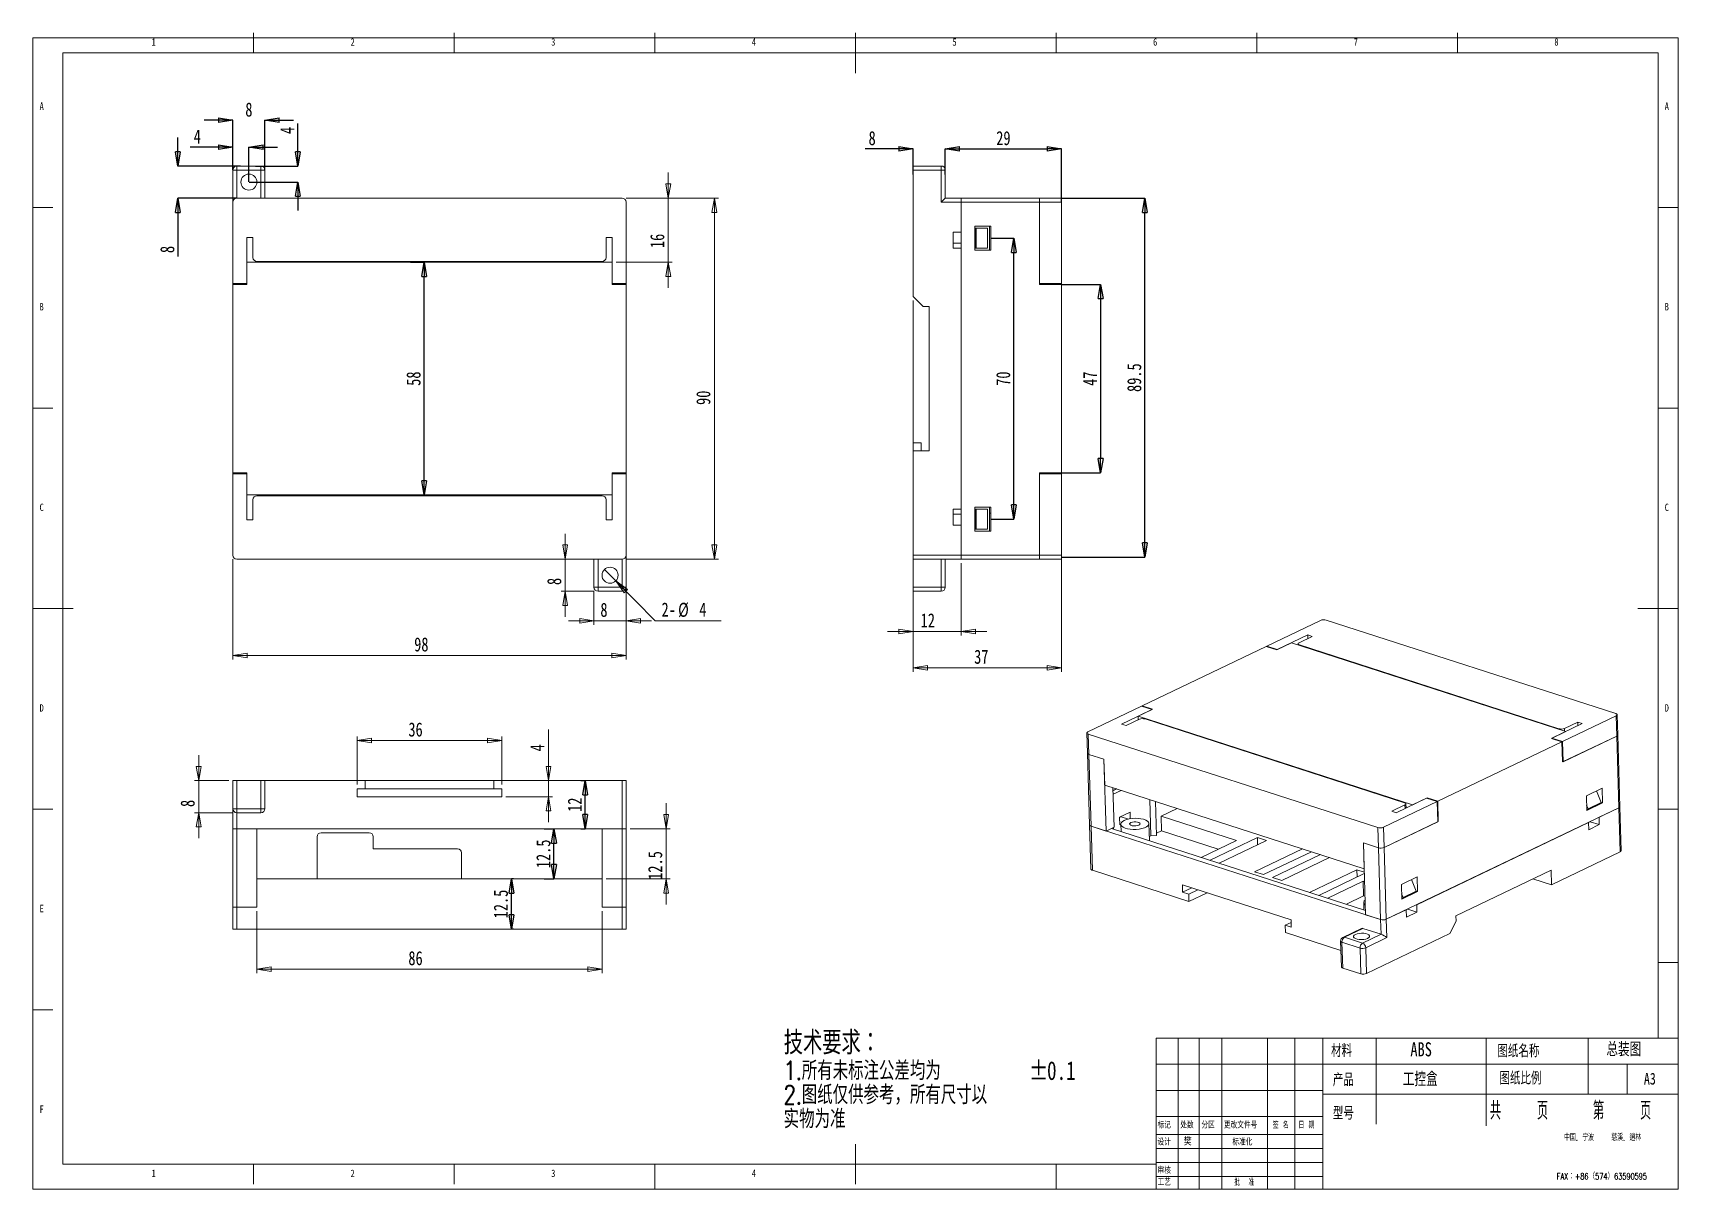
# Model space of a CAD drawing. Header units: millimetres. Extents: x 5 to 415, y 4 to 292.
import ezdxf

# ---------------------------------------------------------------- set-up
doc = ezdxf.new("R2010")
doc.units = ezdxf.units.MM
doc.header["$PDSIZE"] = -1
doc.styles.add('SLDTEXTSTYLE0', font='TXT', dxfattribs={"width": 0.75})
doc.styles.add('SLDTEXTSTYLE1', font='TXT', dxfattribs={"width": 0.75, "bigfont": 'bigfont'})
doc.styles.add('SLDTEXTSTYLE2', font='TXT', dxfattribs={"width": 0.666667, "bigfont": 'bigfont'})
doc.styles.add('SLDTEXTSTYLE3', font='TXT', dxfattribs={"width": 0.625, "bigfont": 'bigfont'})
doc.styles.add('SLDTEXTSTYLE5', font='TXT', dxfattribs={"width": 0.65625, "bigfont": 'bigfont'})
doc.styles.add('SLDTEXTSTYLE6', font='TXT', dxfattribs={"width": 0.558824, "bigfont": 'bigfont'})
doc.dimstyles.new('SLDDIMSTYLE0', dxfattribs={"dimtxt": 3.5, "dimasz": 3.556, "dimexe": 0, "dimexo": 0.0625, "dimgap": 0.875, "dimtad": 1, "dimrnd": 1e-09, "dimzin": 12, "dimdsep": 46, "dimtxsty": 'SLDTEXTSTYLE0', "dimblk1": 'CLOSED', "dimblk2": 'CLOSED', "dimsah": 1, "dimcen": 0.09, "dimadec": 0, "dimazin": 3, "dimtfac": 1, "dimtofl": 0, "dimtmove": 0, "dimatfit": 3, "dimldrblk": 'CLOSED', "dimfxl": 1, "dimfrac": 2, "dimtolj": 1, "dimtzin": 12, "dimarcsym": 0})
doc.dimstyles.new('SLDDIMSTYLE1', dxfattribs={"dimtxt": 3.5, "dimasz": 3.556, "dimexe": 0, "dimexo": 0.0625, "dimgap": 0.875, "dimtad": 0, "dimtih": 1, "dimtoh": 1, "dimrnd": 1e-09, "dimzin": 12, "dimdsep": 46, "dimtxsty": 'SLDTEXTSTYLE0', "dimblk1": 'NONE', "dimblk2": 'CLOSED', "dimsah": 1, "dimcen": 0, "dimadec": 0, "dimazin": 3, "dimtfac": 1, "dimtmove": 0, "dimatfit": 3, "dimldrblk": 'NONE', "dimfxl": 1, "dimfrac": 2, "dimtolj": 1, "dimtzin": 12, "dimarcsym": 0})
doc.dimstyles.new('SLDDIMSTYLE2', dxfattribs={"dimtxt": 3.5, "dimasz": 3.556, "dimexe": 0, "dimexo": 0.0625, "dimgap": 0.875, "dimtad": 1, "dimrnd": 1e-09, "dimzin": 12, "dimdsep": 46, "dimtxsty": 'SLDTEXTSTYLE0', "dimblk1": 'CLOSED', "dimblk2": 'CLOSED', "dimsah": 1, "dimcen": 0.09, "dimadec": 0, "dimazin": 3, "dimtfac": 1, "dimtmove": 0, "dimatfit": 0, "dimldrblk": 'CLOSED', "dimfxl": 1, "dimfrac": 2, "dimtolj": 1, "dimtzin": 12, "dimarcsym": 0})
doc.dimstyles.new('SLDDIMSTYLE3', dxfattribs={"dimtxt": 3.5, "dimasz": 3.556, "dimexe": 0, "dimexo": 0.0625, "dimgap": 0.875, "dimtad": 1, "dimdec": 1, "dimrnd": 1e-09, "dimzin": 12, "dimdsep": 46, "dimtxsty": 'SLDTEXTSTYLE0', "dimblk1": 'CLOSED', "dimblk2": 'CLOSED', "dimsah": 1, "dimcen": 0.09, "dimadec": 0, "dimazin": 3, "dimtfac": 1, "dimtmove": 0, "dimatfit": 0, "dimldrblk": 'CLOSED', "dimfxl": 1, "dimfrac": 2, "dimtolj": 1, "dimtzin": 12, "dimarcsym": 0})

msp = doc.modelspace()

# ---------------------------------------------------------------- texts
at = {"color": 7, "linetype": 'Continuous', "lineweight": 0, "attachment_point": 1}
for s, insert, char_height, style in [('1', (34.583, 290.668), 1.852, 'SLDTEXTSTYLE0'), ('2', (84.167, 290.668), 1.852, 'SLDTEXTSTYLE0'), ('3', (134.167, 290.668), 1.852, 'SLDTEXTSTYLE0'), ('4', (184.167, 290.668), 1.852, 'SLDTEXTSTYLE0'), ('5', (234.167, 290.668), 1.852, 'SLDTEXTSTYLE0'), ('6', (284.167, 290.668), 1.852, 'SLDTEXTSTYLE0'), ('7', (334.167, 290.668), 1.852, 'SLDTEXTSTYLE0'), ('8', (384.167, 290.668), 1.852, 'SLDTEXTSTYLE0'), ('A', (6.667, 274.668), 1.852, 'SLDTEXTSTYLE0'), ('A', (411.667, 274.668), 1.852, 'SLDTEXTSTYLE0'), ('B', (6.667, 224.668), 1.852, 'SLDTEXTSTYLE0'), ('B', (411.667, 224.668), 1.852, 'SLDTEXTSTYLE0'), ('C', (6.667, 174.668), 1.852, 'SLDTEXTSTYLE0'), ('C', (411.667, 174.668), 1.852, 'SLDTEXTSTYLE0'), ('D', (6.667, 124.668), 1.852, 'SLDTEXTSTYLE0'), ('D', (411.667, 124.668), 1.852, 'SLDTEXTSTYLE0'), ('E', (6.667, 74.668), 1.852, 'SLDTEXTSTYLE0'), ('材料', (328.531, 39.912), 3.175, 'SLDTEXTSTYLE1'), ('ABS', (348.283, 40.4), 3.5, 'SLDTEXTSTYLE0'), ('图纸名称', (369.967, 39.828), 3.175, 'SLDTEXTSTYLE1'), ('总装图', (397.133, 40.4), 3.5, 'SLDTEXTSTYLE1'), ('产品', (328.952, 32.663), 3.175, 'SLDTEXTSTYLE1'), ('工控盒', (346.412, 32.957), 3.5, 'SLDTEXTSTYLE1'), ('图纸比例', (370.482, 33.051), 3.175, 'SLDTEXTSTYLE1'), ('A3', (406.475, 32.787), 2.9104, 'SLDTEXTSTYLE0'), ('F', (6.667, 24.668), 1.852, 'SLDTEXTSTYLE0'), ('型号', (328.952, 24.312), 3.175, 'SLDTEXTSTYLE1'), ('共    页     第    页', (368.101, 25.628), 4.49792, 'SLDTEXTSTYLE6'), ('标记', (285.266, 20.543), 1.5875, 'SLDTEXTSTYLE1'), ('处数', (290.945, 20.543), 1.5875, 'SLDTEXTSTYLE1'), ('分区', (296.21, 20.543), 1.5875, 'SLDTEXTSTYLE1'), ('更改文件号', (301.807, 20.543), 1.5875, 'SLDTEXTSTYLE1'), ('签 名', (313.951, 20.543), 1.5875, 'SLDTEXTSTYLE2'), ('日 期', (320.384, 20.543), 1.5875, 'SLDTEXTSTYLE2'), ('设计', (285.266, 16.31), 1.5875, 'SLDTEXTSTYLE1'), ('樊', (291.827, 16.573), 1.852, 'SLDTEXTSTYLE1'), ('标准化', (303.923, 16.31), 1.5875, 'SLDTEXTSTYLE1'), ('中国. 宁波    慈溪. 逍林', (386.59, 17.469), 1.5875, 'SLDTEXTSTYLE5'), ('1', (34.583, 8.668), 1.852, 'SLDTEXTSTYLE0'), ('2', (84.167, 8.668), 1.852, 'SLDTEXTSTYLE0'), ('3', (134.167, 8.668), 1.852, 'SLDTEXTSTYLE0'), ('4', (184.167, 8.668), 1.852, 'SLDTEXTSTYLE0'), ('审核', (285.266, 9.231), 1.5875, 'SLDTEXTSTYLE1'), ('工艺', (285.266, 6.282), 1.5875, 'SLDTEXTSTYLE1'), ('批  准', (304.397, 6.282), 1.5875, 'SLDTEXTSTYLE3'), ('FAX：+86（574）63590595', (384.774, 7.769), 1.5875, 'SLDTEXTSTYLE1')]:
    msp.add_mtext(s, dxfattribs=dict(at, insert=insert, char_height=char_height, style=style))

# ---------------------------------------------------------------- blocks, each defined once
blk = doc.blocks.new('SW_NOTE_0')
at = {"color": 0, "linetype": 'Continuous', "lineweight": 0, "attachment_point": 1}
for s, insert, char_height, style in [('技术要求：', (0, 7.5), 5.821, 'SLDTEXTSTYLE1'), ('1.所有未标注公差均为', (0, -0.02), 4.6667, 'SLDTEXTSTYLE1'), ('%%p', (61.17, -0.02), 4.667, 'SLDTEXTSTYLE0'), ('0.1', (65.62, -0.02), 4.667, 'SLDTEXTSTYLE0'), ('2.图纸仅供参考，所有尺寸以', (0, -6.05), 4.6667, 'SLDTEXTSTYLE1'), ('实物为准', (0, -12.09), 4.667, 'SLDTEXTSTYLE1')]:
    blk.add_mtext(s, dxfattribs=dict(at, insert=insert, char_height=char_height, style=style))
blk = doc.blocks.new('_CLOSED')
at = {"color": 0, "linetype": 'ByBlock', "lineweight": -2}
for p, q in [((-1, 0.166667), (0, 0)), ((-1, 0.166667), (-1, -0.166667)), ((0, 0), (-1, -0.166667)), ((0, 0), (-1, 0))]:
    blk.add_line(p, q, dxfattribs=at)
blk = doc.blocks.new('_D')
at = {"color": 7, "linetype": 'Continuous', "lineweight": 0}
for p, q in [((152.83, 250.82), (175.83, 250.82)), ((174.83, 250.82), (174.83, 160.82)), ((152.83, 160.82), (175.83, 160.82))]:
    blk.add_line(p, q, dxfattribs=at)
at = {"color": 7, "linetype": 'Continuous', "lineweight": 0, "xscale": 3.556, "yscale": 3.556}
for p, rotation in [((174.83, 250.82, -8.9), 90.0000000000004), ((174.83, 160.82, -8.9), 270.0000000000004)]:
    blk.add_blockref('_CLOSED', p, dxfattribs=dict(at, rotation=rotation))
at = {"color": 7, "linetype": 'Continuous', "lineweight": 0, "insert": (170.32, 199.26, -8.9), "char_height": 3.5, "attachment_point": 1, "rotation": 90, "style": 'SLDTEXTSTYLE0'}
blk.add_mtext('90', dxfattribs=at)
blk = doc.blocks.new('_D_1')
at = {"color": 7, "linetype": 'Continuous', "lineweight": 0}
for p, q in [((54.83, 160.82), (54.83, 135.82)), ((152.83, 160.82), (152.83, 135.82)), ((54.83, 136.82), (152.83, 136.82))]:
    blk.add_line(p, q, dxfattribs=at)
at = {"color": 7, "linetype": 'Continuous', "lineweight": 0, "xscale": 3.556, "yscale": 3.556, "rotation": 180.0000000000004}
blk.add_blockref('_CLOSED', (54.83, 136.82, -8.9), dxfattribs=at)
at = {"color": 7, "linetype": 'Continuous', "lineweight": 0, "xscale": 3.556, "yscale": 3.556}
blk.add_blockref('_CLOSED', (152.83, 136.82, -8.9), dxfattribs=at)
at = {"color": 7, "linetype": 'Continuous', "lineweight": 0, "insert": (100.02, 141.33, -8.9), "char_height": 3.5, "attachment_point": 1, "style": 'SLDTEXTSTYLE0'}
blk.add_mtext('98', dxfattribs=at)
blk = doc.blocks.new('_D_2')
at = {"color": 7, "linetype": 'Continuous', "lineweight": 0}
for p, q in [((147.42, 158.24), (150.24, 155.4)), ((150.24, 155.4), (160.07, 145.45)), ((160.07, 145.45), (176.51, 145.45))]:
    blk.add_line(p, q, dxfattribs=at)
at = {"color": 7, "linetype": 'Continuous', "lineweight": 0, "xscale": 3.556, "yscale": 3.556, "rotation": 134.6736387728864}
blk.add_blockref('_CLOSED', (150.24, 155.4, -8.9), dxfattribs=at)
at = {"color": 7, "linetype": 'Continuous', "lineweight": 0, "char_height": 3.5, "attachment_point": 1, "style": 'SLDTEXTSTYLE0'}
for s, insert in [('2-', (161.66, 150.01, -8.9)), ('%%c', (165.8, 149.96, -8.9)), ('4', (171.08, 150.01, -8.9))]:
    blk.add_mtext(s, dxfattribs=dict(at, insert=insert))
blk = doc.blocks.new('_NONE')
blk = doc.blocks.new('_D_3')
at = {"color": 7, "linetype": 'Continuous', "lineweight": 0}
for p, q in [((137.67, 160.82), (137.67, 167.17)), ((137.67, 152.82), (137.67, 160.82)), ((144.83, 152.82), (136.67, 152.82)), ((137.67, 152.82), (137.67, 146.47))]:
    blk.add_line(p, q, dxfattribs=at)
at = {"color": 7, "linetype": 'Continuous', "lineweight": 0, "xscale": 3.556, "yscale": 3.556}
for p, rotation in [((137.67, 160.82, -8.9), 270.0000000000004), ((137.67, 152.82, -8.9), 90.0000000000004)]:
    blk.add_blockref('_CLOSED', p, dxfattribs=dict(at, rotation=rotation))
at = {"color": 7, "linetype": 'Continuous', "lineweight": 0, "insert": (133.16, 154.38, -8.9), "char_height": 3.5, "attachment_point": 1, "rotation": 90, "style": 'SLDTEXTSTYLE0'}
blk.add_mtext('8', dxfattribs=at)
blk = doc.blocks.new('_D_4')
at = {"color": 7, "linetype": 'Continuous', "lineweight": 0}
for p, q in [((144.83, 152.82), (144.83, 144.45)), ((152.83, 152.82), (152.83, 144.45)), ((144.83, 145.45), (138.48, 145.45)), ((152.83, 145.45), (144.83, 145.45)), ((152.83, 145.45), (159.18, 145.45))]:
    blk.add_line(p, q, dxfattribs=at)
at = {"color": 7, "linetype": 'Continuous', "lineweight": 0, "xscale": 3.556, "yscale": 3.556}
blk.add_blockref('_CLOSED', (144.83, 145.45, -8.9), dxfattribs=at)
at = {"color": 7, "linetype": 'Continuous', "lineweight": 0, "xscale": 3.556, "yscale": 3.556, "rotation": 180.0000000000004}
blk.add_blockref('_CLOSED', (152.83, 145.45, -8.9), dxfattribs=at)
at = {"color": 7, "linetype": 'Continuous', "lineweight": 0, "insert": (146.42, 149.96, -8.9), "char_height": 3.5, "attachment_point": 1, "style": 'SLDTEXTSTYLE0'}
blk.add_mtext('8', dxfattribs=at)
blk = doc.blocks.new('_D_5')
at = {"color": 7, "linetype": 'Continuous', "lineweight": 0}
for p, q in [((163.35, 250.82), (163.35, 257.17)), ((152.83, 250.82), (164.35, 250.82)), ((163.35, 234.82), (163.35, 250.82)), ((150.33, 234.82), (164.35, 234.82)), ((163.35, 234.82), (163.35, 228.47))]:
    blk.add_line(p, q, dxfattribs=at)
at = {"color": 7, "linetype": 'Continuous', "lineweight": 0, "xscale": 3.556, "yscale": 3.556}
for p, rotation in [((163.35, 250.82, -8.9), 270.0000000000004), ((163.35, 234.82, -8.9), 90.0000000000004)]:
    blk.add_blockref('_CLOSED', p, dxfattribs=dict(at, rotation=rotation))
at = {"color": 7, "linetype": 'Continuous', "lineweight": 0, "insert": (158.84, 238.36, -8.9), "char_height": 3.5, "attachment_point": 1, "rotation": 90, "style": 'SLDTEXTSTYLE0'}
blk.add_mtext('16', dxfattribs=at)
blk = doc.blocks.new('_D_6')
at = {"color": 7, "linetype": 'Continuous', "lineweight": 0}
for p, q in [((162.83, 93.62), (162.83, 99.97)), ((153.83, 93.62), (163.83, 93.62)), ((162.83, 81.12), (162.83, 93.62)), ((147.83, 81.12), (163.83, 81.12)), ((162.83, 81.12), (162.83, 74.77))]:
    blk.add_line(p, q, dxfattribs=at)
at = {"color": 7, "linetype": 'Continuous', "lineweight": 0, "xscale": 3.556, "yscale": 3.556}
for p, rotation in [((162.83, 93.62, 0.32), 270.0000000000004), ((162.83, 81.12, 0.32), 90.0000000000004)]:
    blk.add_blockref('_CLOSED', p, dxfattribs=dict(at, rotation=rotation))
at = {"color": 7, "linetype": 'Continuous', "lineweight": 0, "insert": (158.32, 80.9, 0.32), "char_height": 3.5, "attachment_point": 1, "rotation": 90, "style": 'SLDTEXTSTYLE0'}
blk.add_mtext('12.5', dxfattribs=at)
blk = doc.blocks.new('_D_7')
at = {"color": 7, "linetype": 'Continuous', "lineweight": 0}
for p, q in [((60.83, 73.12), (60.83, 57.62)), ((146.83, 73.12), (146.83, 57.62)), ((146.83, 58.62), (60.83, 58.62))]:
    blk.add_line(p, q, dxfattribs=at)
at = {"color": 7, "linetype": 'Continuous', "lineweight": 0, "xscale": 3.556, "yscale": 3.556, "rotation": 180.0000000000004}
blk.add_blockref('_CLOSED', (60.83, 58.62, 0.32), dxfattribs=at)
at = {"color": 7, "linetype": 'Continuous', "lineweight": 0, "xscale": 3.556, "yscale": 3.556}
blk.add_blockref('_CLOSED', (146.83, 58.62, 0.32), dxfattribs=at)
at = {"color": 7, "linetype": 'Continuous', "lineweight": 0, "insert": (98.57, 63.13, 0.32), "char_height": 3.5, "attachment_point": 1, "style": 'SLDTEXTSTYLE0'}
blk.add_mtext('86', dxfattribs=at)
blk = doc.blocks.new('_D_8')
at = {"color": 7, "linetype": 'Continuous', "lineweight": 0}
for p, q in [((85.83, 104.62), (85.83, 116.62)), ((85.83, 115.62), (121.83, 115.62)), ((121.83, 104.62), (121.83, 116.62))]:
    blk.add_line(p, q, dxfattribs=at)
at = {"color": 7, "linetype": 'Continuous', "lineweight": 0, "xscale": 3.556, "yscale": 3.556, "rotation": 180.0000000000004}
blk.add_blockref('_CLOSED', (85.83, 115.62, 0.32), dxfattribs=at)
at = {"color": 7, "linetype": 'Continuous', "lineweight": 0, "xscale": 3.556, "yscale": 3.556}
blk.add_blockref('_CLOSED', (121.83, 115.62, 0.32), dxfattribs=at)
at = {"color": 7, "linetype": 'Continuous', "lineweight": 0, "insert": (98.57, 120.13, 0.32), "char_height": 3.5, "attachment_point": 1, "style": 'SLDTEXTSTYLE0'}
blk.add_mtext('36', dxfattribs=at)
blk = doc.blocks.new('_D_9')
at = {"color": 7, "linetype": 'Continuous', "lineweight": 0}
for p, q in [((133.49, 105.62), (133.49, 118.33)), ((133.49, 105.62), (133.49, 101.62)), ((122.83, 101.62), (134.49, 101.62)), ((133.49, 101.62), (133.49, 95.27))]:
    blk.add_line(p, q, dxfattribs=at)
at = {"color": 7, "linetype": 'Continuous', "lineweight": 0, "xscale": 3.556, "yscale": 3.556}
for p, rotation in [((133.49, 105.62, 0.32), 270.0000000000004), ((133.49, 101.62, 0.32), 90.00000000000041)]:
    blk.add_blockref('_CLOSED', p, dxfattribs=dict(at, rotation=rotation))
at = {"color": 7, "linetype": 'Continuous', "lineweight": 0, "insert": (128.98, 112.9, 0.32), "char_height": 3.5, "attachment_point": 1, "rotation": 90, "style": 'SLDTEXTSTYLE0'}
blk.add_mtext('4', dxfattribs=at)
blk = doc.blocks.new('_D_10')
at = {"color": 7, "linetype": 'Continuous', "lineweight": 0}
for p, q in [((46.31, 105.62), (46.31, 111.97)), ((53.83, 105.62), (45.31, 105.62)), ((46.31, 97.62), (46.31, 105.62)), ((54.83, 97.62), (45.31, 97.62)), ((46.31, 97.62), (46.31, 91.27))]:
    blk.add_line(p, q, dxfattribs=at)
at = {"color": 7, "linetype": 'Continuous', "lineweight": 0, "xscale": 3.556, "yscale": 3.556}
for p, rotation in [((46.31, 105.62, 0.32), 270.0000000000004), ((46.31, 97.62, 0.32), 90.00000000000041)]:
    blk.add_blockref('_CLOSED', p, dxfattribs=dict(at, rotation=rotation))
at = {"color": 7, "linetype": 'Continuous', "lineweight": 0, "insert": (41.8, 99.05, 0.32), "char_height": 3.5, "attachment_point": 1, "rotation": 90, "style": 'SLDTEXTSTYLE0'}
blk.add_mtext('8', dxfattribs=at)
blk = doc.blocks.new('_D_11')
at = {"color": 7, "linetype": 'Continuous', "lineweight": 0}
for p, q in [((224.36, 225.32), (224.36, 132.73)), ((261.36, 175.82), (261.36, 132.73)), ((224.36, 133.73), (261.36, 133.73))]:
    blk.add_line(p, q, dxfattribs=at)
at = {"color": 7, "linetype": 'Continuous', "lineweight": 0, "xscale": 3.556, "yscale": 3.556, "rotation": 180.0000000000004}
blk.add_blockref('_CLOSED', (224.36, 133.73, -11.16), dxfattribs=at)
at = {"color": 7, "linetype": 'Continuous', "lineweight": 0, "xscale": 3.556, "yscale": 3.556}
blk.add_blockref('_CLOSED', (261.36, 133.73, -11.16), dxfattribs=at)
at = {"color": 7, "linetype": 'Continuous', "lineweight": 0, "insert": (239.56, 138.25, -11.16), "char_height": 3.5, "attachment_point": 1, "style": 'SLDTEXTSTYLE0'}
blk.add_mtext('37', dxfattribs=at)
blk = doc.blocks.new('_D_12')
at = {"color": 7, "linetype": 'Continuous', "lineweight": 0}
for p, q in [((236.36, 159.82), (236.36, 141.82)), ((224.36, 152.82), (224.36, 141.82)), ((224.36, 142.82), (218.01, 142.82)), ((224.36, 142.82), (236.36, 142.82)), ((236.36, 142.82), (242.71, 142.82))]:
    blk.add_line(p, q, dxfattribs=at)
at = {"color": 7, "linetype": 'Continuous', "lineweight": 0, "xscale": 3.556, "yscale": 3.556}
blk.add_blockref('_CLOSED', (224.36, 142.82, -11.16), dxfattribs=at)
at = {"color": 7, "linetype": 'Continuous', "lineweight": 0, "xscale": 3.556, "yscale": 3.556, "rotation": 180.0000000000004}
blk.add_blockref('_CLOSED', (236.36, 142.82, -11.16), dxfattribs=at)
at = {"color": 7, "linetype": 'Continuous', "lineweight": 0, "insert": (226.24, 147.33, -11.16), "char_height": 3.5, "attachment_point": 1, "style": 'SLDTEXTSTYLE0'}
blk.add_mtext('12', dxfattribs=at)
blk = doc.blocks.new('*D18')
at = {"color": 0, "linetype": 'Continuous', "lineweight": -2}
for p, q in [((220.8, 263.11), (212.4, 263.11)), ((224.36, 256.67), (224.36, 263.11)), ((232.36, 256.67), (232.36, 263.11)), ((235.92, 263.11), (239.47, 263.11))]:
    blk.add_line(p, q, dxfattribs=at)
at = {"layer": 'Defpoints', "color": 0, "linetype": 'Continuous'}
for p in [(224.36, 263.11), (224.36, 256.61), (232.36, 256.61)]:
    blk.add_point(p, dxfattribs=at)
at = {"color": 0, "linetype": 'Continuous', "lineweight": -2, "xscale": 3.556, "yscale": 3.556, "zscale": 3.556}
blk.add_blockref('_CLOSED', (224.36, 263.11), dxfattribs=at)
at = {"color": 0, "linetype": 'Continuous', "lineweight": -2, "xscale": 3.556, "yscale": 3.556, "zscale": 3.556, "rotation": 180}
blk.add_blockref('_CLOSED', (232.36, 263.11), dxfattribs=at)
at = {"color": 0, "linetype": 'Continuous', "lineweight": 0, "insert": (214.15, 265.74), "char_height": 3.5, "attachment_point": 5, "style": 'SLDTEXTSTYLE0'}
blk.add_mtext('\\A1;8', dxfattribs=at)
blk = doc.blocks.new('*D19')
at = {"color": 0, "linetype": 'Continuous', "lineweight": -2}
for p, q in [((232.36, 257.88), (232.36, 263.11)), ((235.92, 263.11), (257.8, 263.11)), ((261.36, 249.88), (261.36, 263.11))]:
    blk.add_line(p, q, dxfattribs=at)
at = {"layer": 'Defpoints', "color": 0, "linetype": 'Continuous'}
for p in [(261.36, 263.11), (232.36, 257.82), (261.36, 249.82)]:
    blk.add_point(p, dxfattribs=at)
at = {"color": 0, "linetype": 'Continuous', "lineweight": -2, "xscale": 3.556, "yscale": 3.556, "zscale": 3.556, "rotation": 180}
blk.add_blockref('_CLOSED', (232.36, 263.11), dxfattribs=at)
at = {"color": 0, "linetype": 'Continuous', "lineweight": -2, "xscale": 3.556, "yscale": 3.556, "zscale": 3.556}
blk.add_blockref('_CLOSED', (261.36, 263.11), dxfattribs=at)
at = {"color": 0, "linetype": 'Continuous', "lineweight": 0, "insert": (246.86, 265.74), "char_height": 3.5, "attachment_point": 5, "style": 'SLDTEXTSTYLE0'}
blk.add_mtext('\\A1;29', dxfattribs=at)
blk = doc.blocks.new('*D20')
at = {"color": 0, "lineweight": -2}
for p, q in [((51.27, 263.54), (44.22, 263.54)), ((54.83, 257.88), (54.83, 263.54)), ((58.83, 254.88), (58.83, 263.54)), ((62.39, 263.54), (65.94, 263.54))]:
    blk.add_line(p, q, dxfattribs=at)
at = {"layer": 'Defpoints', "color": 0}
for p in [(54.83, 263.54), (54.83, 257.82), (58.83, 254.82)]:
    blk.add_point(p, dxfattribs=at)
at = {"color": 0, "lineweight": -2, "xscale": 3.556, "yscale": 3.556, "zscale": 3.556}
blk.add_blockref('_CLOSED', (54.83, 263.54), dxfattribs=at)
at = {"color": 0, "lineweight": -2, "xscale": 3.556, "yscale": 3.556, "zscale": 3.556, "rotation": 180}
blk.add_blockref('_CLOSED', (58.83, 263.54), dxfattribs=at)
at = {"color": 0, "insert": (45.97, 266.17), "char_height": 3.5, "attachment_point": 5, "style": 'SLDTEXTSTYLE0'}
blk.add_mtext('\\A1;4', dxfattribs=at)
blk = doc.blocks.new('*D21')
at = {"color": 0, "lineweight": -2}
for p, q in [((71.03, 262.37), (71.03, 269.43)), ((60.45, 258.82), (71.03, 258.82)), ((58.89, 254.82), (71.03, 254.82)), ((71.03, 251.26), (71.03, 247.71))]:
    blk.add_line(p, q, dxfattribs=at)
at = {"layer": 'Defpoints', "color": 0}
for p in [(60.39, 258.82), (71.03, 258.82), (58.83, 254.82)]:
    blk.add_point(p, dxfattribs=at)
at = {"color": 0, "lineweight": -2, "xscale": 3.556, "yscale": 3.556, "zscale": 3.556}
for p, rotation in [((71.03, 258.82), 270), ((71.03, 254.82), 90)]:
    blk.add_blockref('_CLOSED', p, dxfattribs=dict(at, rotation=rotation))
at = {"color": 0, "insert": (68.4, 267.68), "char_height": 3.5, "attachment_point": 5, "rotation": 90, "style": 'SLDTEXTSTYLE0'}
blk.add_mtext('\\A1;4', dxfattribs=at)
blk = doc.blocks.new('*D22')
at = {"color": 0, "lineweight": -2}
for p, q in [((124.78, 81.12), (124.25, 81.12)), ((124.25, 72.17), (124.25, 77.56)), ((124.78, 68.62), (124.25, 68.62))]:
    blk.add_line(p, q, dxfattribs=at)
at = {"layer": 'Defpoints', "color": 0}
for p in [(124.25, 81.12), (124.84, 81.12), (124.84, 68.62)]:
    blk.add_point(p, dxfattribs=at)
at = {"color": 0, "lineweight": -2, "xscale": 3.556, "yscale": 3.556, "zscale": 3.556}
for p, rotation in [((124.25, 81.12), 90), ((124.25, 68.62), 270)]:
    blk.add_blockref('_CLOSED', p, dxfattribs=dict(at, rotation=rotation))
at = {"color": 0, "insert": (121.63, 74.87), "char_height": 3.5, "attachment_point": 5, "rotation": 90, "style": 'SLDTEXTSTYLE0'}
blk.add_mtext('\\A1;12.5', dxfattribs=at)
blk = doc.blocks.new('*D23')
at = {"color": 0, "lineweight": -2}
for p, q in [((132.41, 93.62), (134.86, 93.62)), ((134.86, 84.67), (134.86, 90.06)), ((132.41, 81.12), (134.86, 81.12))]:
    blk.add_line(p, q, dxfattribs=at)
at = {"layer": 'Defpoints', "color": 0}
for p in [(132.35, 93.62), (134.86, 93.62), (132.35, 81.12)]:
    blk.add_point(p, dxfattribs=at)
at = {"color": 0, "lineweight": -2, "xscale": 3.556, "yscale": 3.556, "zscale": 3.556}
for p, rotation in [((134.86, 93.62), 90), ((134.86, 81.12), 270)]:
    blk.add_blockref('_CLOSED', p, dxfattribs=dict(at, rotation=rotation))
at = {"color": 0, "insert": (132.23, 87.37), "char_height": 3.5, "attachment_point": 5, "rotation": 90, "style": 'SLDTEXTSTYLE0'}
blk.add_mtext('\\A1;12.5', dxfattribs=at)
blk = doc.blocks.new('*D24')
at = {"color": 0, "lineweight": -2}
for p, q in [((141.55, 105.62), (142.66, 105.62)), ((142.66, 97.17), (142.66, 102.06)), ((141.55, 93.62), (142.66, 93.62))]:
    blk.add_line(p, q, dxfattribs=at)
at = {"layer": 'Defpoints', "color": 0}
for p in [(141.49, 105.62), (142.66, 105.62), (141.49, 93.62)]:
    blk.add_point(p, dxfattribs=at)
at = {"color": 0, "lineweight": -2, "xscale": 3.556, "yscale": 3.556, "zscale": 3.556}
for p, rotation in [((142.66, 105.62), 90), ((142.66, 93.62), 270)]:
    blk.add_blockref('_CLOSED', p, dxfattribs=dict(at, rotation=rotation))
at = {"color": 0, "insert": (140.04, 99.62), "char_height": 3.5, "attachment_point": 5, "rotation": 90, "style": 'SLDTEXTSTYLE0'}
blk.add_mtext('\\A1;12', dxfattribs=at)
blk = doc.blocks.new('*D25')
at = {"color": 0, "lineweight": -2}
for p, q in [((51.27, 270.24), (47.72, 270.24)), ((54.83, 257.88), (54.83, 270.24)), ((62.83, 257.88), (62.83, 270.24)), ((66.39, 270.24), (69.94, 270.24))]:
    blk.add_line(p, q, dxfattribs=at)
at = {"layer": 'Defpoints', "color": 0}
for p in [(62.83, 270.24), (54.83, 257.82), (62.83, 257.82)]:
    blk.add_point(p, dxfattribs=at)
at = {"color": 0, "lineweight": -2, "xscale": 3.556, "yscale": 3.556, "zscale": 3.556}
blk.add_blockref('_CLOSED', (54.83, 270.24), dxfattribs=at)
at = {"color": 0, "lineweight": -2, "xscale": 3.556, "yscale": 3.556, "zscale": 3.556, "rotation": 180}
blk.add_blockref('_CLOSED', (62.83, 270.24), dxfattribs=at)
at = {"color": 0, "insert": (58.83, 272.87), "char_height": 3.5, "attachment_point": 5, "style": 'SLDTEXTSTYLE0'}
blk.add_mtext('\\A1;8', dxfattribs=at)
blk = doc.blocks.new('*D26')
at = {"color": 0, "lineweight": -2}
for p, q in [((41.13, 262.37), (41.13, 265.93)), ((56.72, 258.82), (41.13, 258.82)), ((55.77, 250.82), (41.13, 250.82)), ((41.13, 247.26), (41.13, 236.27))]:
    blk.add_line(p, q, dxfattribs=at)
at = {"layer": 'Defpoints', "color": 0}
for p in [(41.13, 258.82), (56.78, 258.82), (55.83, 250.82)]:
    blk.add_point(p, dxfattribs=at)
at = {"color": 0, "lineweight": -2, "xscale": 3.556, "yscale": 3.556, "zscale": 3.556}
for p, rotation in [((41.13, 258.82), 270), ((41.13, 250.82), 90)]:
    blk.add_blockref('_CLOSED', p, dxfattribs=dict(at, rotation=rotation))
at = {"color": 0, "insert": (38.51, 238.02), "char_height": 3.5, "attachment_point": 5, "rotation": 90, "style": 'SLDTEXTSTYLE0'}
blk.add_mtext('\\A1;8', dxfattribs=at)
blk = doc.blocks.new('*D27')
at = {"color": 0, "lineweight": -2}
for p, q in [((243.82, 240.82), (249.46, 240.82)), ((249.46, 174.37), (249.46, 237.26)), ((243.82, 170.82), (249.46, 170.82))]:
    blk.add_line(p, q, dxfattribs=at)
at = {"layer": 'Defpoints', "color": 0}
for p in [(243.76, 240.82), (249.46, 240.82), (243.76, 170.82)]:
    blk.add_point(p, dxfattribs=at)
at = {"color": 0, "lineweight": -2, "xscale": 3.556, "yscale": 3.556, "zscale": 3.556}
for p, rotation in [((249.46, 240.82), 90), ((249.46, 170.82), 270)]:
    blk.add_blockref('_CLOSED', p, dxfattribs=dict(at, rotation=rotation))
at = {"color": 0, "insert": (246.83, 205.82), "char_height": 3.5, "attachment_point": 5, "rotation": 90, "style": 'SLDTEXTSTYLE0'}
blk.add_mtext('\\A1;70', dxfattribs=at)
blk = doc.blocks.new('*D28')
at = {"color": 0, "lineweight": -2}
for p, q in [((261.42, 229.32), (271.09, 229.32)), ((271.09, 225.76), (271.09, 185.87)), ((261.42, 182.32), (271.09, 182.32))]:
    blk.add_line(p, q, dxfattribs=at)
at = {"layer": 'Defpoints', "color": 0}
for p in [(261.36, 229.32), (261.36, 182.32), (271.09, 182.32)]:
    blk.add_point(p, dxfattribs=at)
at = {"color": 0, "lineweight": -2, "xscale": 3.556, "yscale": 3.556, "zscale": 3.556}
for p, rotation in [((271.09, 229.32), 90), ((271.09, 182.32), 270)]:
    blk.add_blockref('_CLOSED', p, dxfattribs=dict(at, rotation=rotation))
at = {"color": 0, "insert": (268.46, 205.82), "char_height": 3.5, "attachment_point": 5, "rotation": 90, "style": 'SLDTEXTSTYLE0'}
blk.add_mtext('\\A1;47', dxfattribs=at)
blk = doc.blocks.new('*D29')
at = {"color": 0, "lineweight": -2}
for p, q in [((261.42, 250.82), (282.11, 250.82)), ((282.11, 164.87), (282.11, 247.26)), ((261.42, 161.32), (282.11, 161.32))]:
    blk.add_line(p, q, dxfattribs=at)
at = {"layer": 'Defpoints', "color": 0}
for p in [(261.36, 250.82), (282.11, 250.82), (261.36, 161.32)]:
    blk.add_point(p, dxfattribs=at)
at = {"color": 0, "lineweight": -2, "xscale": 3.556, "yscale": 3.556, "zscale": 3.556}
for p, rotation in [((282.11, 250.82), 90), ((282.11, 161.32), 270)]:
    blk.add_blockref('_CLOSED', p, dxfattribs=dict(at, rotation=rotation))
at = {"color": 0, "insert": (279.48, 206.07), "char_height": 3.5, "attachment_point": 5, "rotation": 90, "style": 'SLDTEXTSTYLE0'}
blk.add_mtext('\\A1;89.5', dxfattribs=at)
blk = doc.blocks.new('*D30')
at = {"color": 0, "lineweight": -2}
for p, q in [((99.11, 234.82), (102.49, 234.82)), ((102.49, 180.37), (102.49, 231.26)), ((101.69, 176.82), (102.49, 176.82))]:
    blk.add_line(p, q, dxfattribs=at)
at = {"layer": 'Defpoints', "color": 0}
for p in [(99.05, 234.82), (102.49, 234.82), (101.63, 176.82)]:
    blk.add_point(p, dxfattribs=at)
at = {"color": 0, "lineweight": -2, "xscale": 3.556, "yscale": 3.556, "zscale": 3.556}
for p, rotation in [((102.49, 234.82), 90), ((102.49, 176.82), 270)]:
    blk.add_blockref('_CLOSED', p, dxfattribs=dict(at, rotation=rotation))
at = {"color": 0, "insert": (99.87, 205.82), "char_height": 3.5, "attachment_point": 5, "rotation": 90, "style": 'SLDTEXTSTYLE0'}
blk.add_mtext('\\A1;58', dxfattribs=at)

# ---------------------------------------------------------------- dimensions: what is measured, and where the dimension line sits
dim = msp.add_linear_dim(base=(62.831, 270.24), p1=(54.831, 257.819), p2=(62.831, 257.819), dimstyle='SLDDIMSTYLE0')
dim.commit()
dim.dimension.update_dxf_attribs({"geometry": '*D25', "text_midpoint": (58.831, 272.865)})
dim = msp.add_linear_dim(base=(54.831, 263.54), p1=(58.831, 254.819), p2=(54.831, 257.819), dimstyle='SLDDIMSTYLE0')
dim.commit()
dim.dimension.update_dxf_attribs({"geometry": '*D20', "text_midpoint": (45.969, 263.54), "dimtype": 160})
for base, p1, p2, picture, middle in [((71.029, 258.819), (58.831, 254.819), (60.392, 258.819), '*D21', (71.029, 267.681)), ((41.134, 258.819), (55.831, 250.819), (56.778, 258.819), '*D26', (41.134, 238.024))]:
    dim = msp.add_linear_dim(base=base, p1=p1, p2=p2, angle=90, dimstyle='SLDDIMSTYLE0')
    dim.commit()
    dim.dimension.update_dxf_attribs({"geometry": picture, "text_midpoint": middle, "dimtype": 160})
at = {"color": 7, "linetype": 'Continuous', "lineweight": 0}
for base, p1, p2, dimstyle, picture, middle in [((224.36, 263.112), (232.36, 256.61), (224.36, 256.61), 'SLDDIMSTYLE0', '*D18', (214.15, 263.112)), ((261.36, 133.734), (224.36, 226.319), (261.36, 176.819), 'SLDDIMSTYLE0', '_D_11', (243.572, 133.734)), ((152.831, 136.819), (54.831, 161.819), (152.831, 161.819), 'SLDDIMSTYLE0', '_D_1', (104.029, 136.819)), ((236.36, 142.819), (224.36, 153.819), (236.36, 160.819), 'SLDDIMSTYLE2', '_D_12', (230.244, 142.819)), ((144.831, 145.447), (152.831, 153.819), (144.831, 153.819), 'SLDDIMSTYLE2', '_D_4', (149.139, 145.447)), ((121.831, 115.616), (85.831, 103.616), (121.831, 103.616), 'SLDDIMSTYLE0', '_D_8', (102.576, 115.616)), ((60.831, 58.616), (146.831, 74.116), (60.831, 74.116), 'SLDDIMSTYLE0', '_D_7', (102.576, 58.616))]:
    dim = msp.add_linear_dim(base=base, p1=p1, p2=p2, dimstyle=dimstyle, dxfattribs=at)
    dim.commit()
    dim.dimension.update_dxf_attribs({"geometry": picture, "text_midpoint": middle, "dimtype": 160})
dim = msp.add_linear_dim(base=(261.36, 263.112), p1=(232.36, 257.819), p2=(261.36, 249.819), dimstyle='SLDDIMSTYLE0', dxfattribs=at)
dim.commit()
dim.dimension.update_dxf_attribs({"geometry": '*D19', "text_midpoint": (246.86, 265.737)})
for base, p1, p2, dimstyle, picture, middle in [((163.351, 250.819), (149.331, 234.819), (151.831, 250.819), 'SLDDIMSTYLE2', '_D_5', (163.351, 242.366)), ((174.831, 160.819), (151.831, 250.819), (151.831, 160.819), 'SLDDIMSTYLE0', '_D', (174.831, 203.263)), ((137.672, 160.819), (145.831, 152.819), (151.831, 160.819), 'SLDDIMSTYLE2', '_D_3', (137.672, 157.094)), ((133.495, 101.616), (152.831, 105.616), (121.831, 101.616), 'SLDDIMSTYLE2', '_D_9', (133.495, 115.616)), ((46.309, 105.616), (55.831, 97.616), (54.831, 105.616), 'SLDDIMSTYLE2', '_D_10', (46.309, 101.766)), ((162.831, 93.616), (146.831, 81.116), (152.831, 93.616), 'SLDDIMSTYLE3', '_D_6', (162.831, 86.847))]:
    dim = msp.add_linear_dim(base=base, p1=p1, p2=p2, angle=90, dimstyle=dimstyle, dxfattribs=at)
    dim.commit()
    dim.dimension.update_dxf_attribs({"geometry": picture, "text_midpoint": middle, "dimtype": 160})
for base, p1, p2, picture, middle in [((282.107, 250.819), (261.36, 161.319), (261.36, 250.819), '*D29', (279.482, 206.069)), ((249.456, 240.819), (243.76, 170.819), (243.76, 240.819), '*D27', (246.831, 205.819)), ((102.495, 234.819), (101.627, 176.819), (99.046, 234.819), '*D30', (99.87, 205.819)), ((271.086, 182.319), (261.36, 229.319), (261.36, 182.319), '*D28', (268.461, 205.819)), ((142.663, 105.616), (141.485, 93.616), (141.485, 105.616), '*D24', (140.038, 99.616)), ((134.855, 93.616), (132.352, 81.116), (132.352, 93.616), '*D23', (132.23, 87.366)), ((124.252, 81.116), (124.841, 68.616), (124.841, 81.116), '*D22', (121.627, 74.866))]:
    dim = msp.add_linear_dim(base=base, p1=p1, p2=p2, angle=90, dimstyle='SLDDIMSTYLE0')
    dim.commit()
    dim.dimension.update_dxf_attribs({"geometry": picture, "text_midpoint": middle})
dim = msp.add_diameter_dim_2p(p1=(147.425, 158.241), p2=(150.237, 155.397), text='2-<>', dimstyle='SLDDIMSTYLE1', dxfattribs=at)
dim.commit()
dim.dimension.update_dxf_attribs({"geometry": '_D_2', "text_midpoint": (169.084, 148.252), "dimtype": 163})

# ---------------------------------------------------------------- linework, layer by layer
at = {"color": 7, "linetype": 'Continuous', "lineweight": 0}
for p, q in [((60, 287), (60, 292)), ((110, 292), (110, 287)), ((160, 287), (160, 292)), ((210, 292), (210, 282)), ((260, 287), (260, 292)), ((310, 292), (310, 287)), ((360, 287), (360, 292)), ((415, 290.807), (5, 290.807)), ((5, 290.807), (5, 3.807)), ((415, 3.807), (415, 290.807)), ((410, 287), (12.451, 287)), ((12.451, 287), (12.451, 10)), ((410, 287), (410, 41.419)), ((10, 248.5), (5, 248.5)), ((415, 248.5), (410, 248.5)), ((5, 198.5), (10, 198.5)), ((410, 198.5), (415, 198.5)), ((5, 148.5), (15, 148.5)), ((415, 148.5), (405, 148.5)), ((5, 98.5), (10, 98.5)), ((410, 98.5), (415, 98.5)), ((410, 60.25), (415, 60.25)), ((10, 48.5), (5, 48.5)), ((415, 41.419), (284.929, 41.419)), ((284.929, 41.419), (284.929, 3.807)), ((290.42, 17.458), (290.42, 41.419)), ((295.636, 17.458), (295.636, 41.419)), ((301.294, 17.458), (301.294, 41.419)), ((312.681, 17.458), (312.681, 41.419)), ((319.521, 17.458), (319.521, 41.419)), ((326.506, 19.565), (326.506, 41.419)), ((326.506, 41.419), (326.506, 3.807)), ((339.743, 41.419), (339.743, 19.993)), ((367.161, 41.419), (367.161, 19.565)), ((392.58, 41.419), (392.58, 27.439)), ((284.929, 34.919), (326.506, 34.919)), ((326.506, 34.939), (367.161, 34.939)), ((367.161, 34.939), (415, 34.939)), ((402.336, 34.939), (402.336, 27.439)), ((284.929, 28.419), (326.506, 28.419)), ((326.506, 27.439), (367.161, 27.439)), ((367.161, 27.439), (415, 27.439)), ((284.929, 21.919), (326.506, 21.919)), ((284.929, 17.458), (326.506, 17.458)), ((290.42, 17.458), (290.42, 3.807)), ((295.636, 17.458), (295.636, 3.807)), ((301.294, 17.458), (301.294, 3.807)), ((312.681, 17.458), (312.681, 3.807)), ((319.521, 17.458), (319.521, 3.807)), ((326.506, 17.458), (326.506, 19.565)), ((326.506, 17.458), (326.506, 3.807)), ((210, 5), (210, 15)), ((284.929, 13.958), (326.506, 13.958)), ((12.451, 10), (284.929, 10)), ((60, 5), (60, 10)), ((110, 10), (110, 5)), ((160, 3.807), (160, 10)), ((260, 10), (260, 3.807)), ((326.506, 10.458), (284.929, 10.458)), ((284.929, 6.958), (326.506, 6.958)), ((5, 3.807), (415, 3.807))]:
    msp.add_line(p, q, dxfattribs=at)
at = {"color": 7, "linetype": 'Continuous', "lineweight": 15}
for p, q in [((55.831, 257.819), (55.831, 258.819)), ((55.831, 258.819), (61.831, 258.819)), ((61.831, 257.819), (61.831, 258.819)), ((224.36, 258.819), (231.36, 258.819)), ((224.36, 257.819), (224.36, 258.819)), ((231.36, 258.819), (231.36, 257.819)), ((55.831, 257.819), (54.831, 257.819)), ((54.831, 249.819), (54.831, 257.819)), ((55.831, 257.819), (55.831, 250.819)), ((61.831, 257.819), (55.831, 257.819)), ((61.831, 250.819), (61.831, 257.819)), ((61.831, 257.819), (62.831, 257.819)), ((62.831, 257.819), (62.831, 250.819)), ((231.36, 257.819), (224.36, 257.819)), ((224.36, 226.319), (224.36, 257.819)), ((231.36, 249.819), (231.36, 257.819)), ((232.36, 257.819), (231.36, 257.819)), ((232.36, 257.819), (232.36, 250.819)), ((151.831, 250.819), (55.831, 250.819)), ((232.36, 250.819), (231.36, 249.819)), ((232.36, 250.819), (236.36, 250.819)), ((236.36, 249.819), (236.36, 250.819)), ((236.36, 250.819), (255.86, 250.819)), ((255.86, 249.819), (255.86, 250.819)), ((255.86, 250.819), (261.36, 250.819)), ((261.36, 250.819), (261.36, 249.819)), ((54.831, 249.819), (54.831, 229.519)), ((152.831, 249.819), (152.831, 229.519)), ((236.36, 249.819), (231.36, 249.819)), ((236.36, 249.819), (236.36, 161.819)), ((255.86, 249.819), (236.36, 249.819)), ((236.36, 242.319), (236.36, 249.819)), ((255.86, 249.819), (255.86, 229.519)), ((261.36, 249.819), (255.86, 249.819)), ((255.86, 229.319), (255.86, 249.819)), ((261.36, 249.819), (261.36, 229.519)), ((234.36, 242.319), (236.36, 242.319)), ((234.36, 238.319), (234.36, 242.319)), ((239.76, 243.819), (243.76, 243.819)), ((239.76, 237.819), (239.76, 243.819)), ((239.86, 243.319), (239.86, 238.319)), ((240.06, 243.319), (239.86, 243.319)), ((240.06, 238.319), (240.06, 243.319)), ((240.06, 243.319), (242.86, 243.319)), ((242.86, 238.319), (242.86, 243.319)), ((243.36, 243.819), (243.36, 237.819)), ((243.76, 243.819), (243.76, 237.819)), ((58.331, 241.019), (58.331, 229.519)), ((58.331, 241.019), (59.831, 241.019)), ((59.831, 241.019), (59.831, 236.019)), ((147.831, 236.019), (147.831, 241.019)), ((147.831, 241.019), (149.331, 241.019)), ((149.331, 241.019), (149.331, 229.519)), ((234.36, 239.569), (236.36, 239.569)), ((236.36, 238.319), (234.36, 238.319)), ((236.36, 173.319), (236.36, 238.319)), ((243.76, 237.819), (239.76, 237.819)), ((239.86, 238.319), (240.06, 238.319)), ((242.86, 238.319), (240.06, 238.319)), ((58.331, 234.819), (58.331, 229.319)), ((149.331, 234.819), (58.331, 234.819)), ((146.831, 235.019), (60.831, 235.019)), ((149.331, 229.319), (149.331, 234.819)), ((54.831, 229.519), (58.331, 229.519)), ((54.831, 229.319), (54.831, 229.519)), ((58.331, 229.319), (54.831, 229.319)), ((54.831, 229.319), (54.831, 182.319)), ((152.831, 229.519), (149.331, 229.519)), ((152.831, 229.319), (149.331, 229.319)), ((152.831, 229.519), (152.831, 229.319)), ((152.831, 182.319), (152.831, 229.319)), ((224.36, 226.319), (226.86, 223.819)), ((261.36, 229.519), (255.86, 229.519)), ((255.86, 229.319), (261.36, 229.319)), ((261.36, 229.519), (261.36, 229.319)), ((261.36, 229.319), (261.36, 182.319)), ((226.86, 223.819), (228.36, 223.819)), ((228.36, 187.819), (228.36, 223.819)), ((226.36, 189.819), (224.36, 189.819)), ((224.36, 187.819), (224.36, 189.819)), ((226.36, 187.819), (226.36, 189.819)), ((228.36, 187.819), (224.36, 187.819)), ((224.36, 161.819), (224.36, 187.819)), ((58.331, 182.319), (54.831, 182.319)), ((54.831, 182.319), (54.831, 182.119)), ((54.831, 161.819), (54.831, 182.119)), ((54.831, 182.119), (58.331, 182.119)), ((58.331, 176.819), (58.331, 182.319)), ((58.331, 170.619), (58.331, 182.119)), ((152.831, 182.319), (149.331, 182.319)), ((149.331, 182.319), (149.331, 176.819)), ((149.331, 170.619), (149.331, 182.119)), ((152.831, 182.119), (149.331, 182.119)), ((152.831, 182.119), (152.831, 182.319)), ((152.831, 161.819), (152.831, 182.119)), ((255.86, 182.319), (261.36, 182.319)), ((255.86, 182.319), (255.86, 161.819)), ((255.86, 161.819), (255.86, 182.119)), ((261.36, 182.119), (255.86, 182.119)), ((261.36, 182.119), (261.36, 182.319)), ((261.36, 161.819), (261.36, 182.119)), ((149.331, 176.819), (58.331, 176.819)), ((60.831, 176.619), (146.831, 176.619)), ((59.831, 175.619), (59.831, 170.619)), ((147.831, 170.619), (147.831, 175.619)), ((236.36, 173.319), (234.36, 173.319)), ((234.36, 173.319), (234.36, 169.319)), ((239.76, 173.819), (243.76, 173.819)), ((239.76, 167.819), (239.76, 173.819)), ((239.86, 173.319), (240.06, 173.319)), ((239.86, 168.319), (239.86, 173.319)), ((240.06, 168.319), (240.06, 173.319)), ((240.06, 173.319), (242.86, 173.319)), ((242.86, 173.319), (242.86, 168.319)), ((243.36, 167.819), (243.36, 173.819)), ((243.36, 172.319), (243.76, 172.319)), ((243.76, 173.819), (243.76, 167.819)), ((59.831, 170.619), (58.331, 170.619)), ((149.331, 170.619), (147.831, 170.619)), ((236.36, 172.069), (234.36, 172.069)), ((234.36, 169.319), (236.36, 169.319)), ((236.36, 161.819), (236.36, 169.319)), ((240.06, 168.319), (239.86, 168.319)), ((242.86, 168.319), (240.06, 168.319)), ((243.76, 167.819), (239.76, 167.819)), ((55.831, 160.819), (151.831, 160.819)), ((144.831, 153.819), (144.831, 160.819)), ((145.831, 160.819), (145.831, 153.819)), ((151.831, 153.819), (151.831, 160.819)), ((152.831, 161.819), (152.831, 153.819)), ((224.36, 161.819), (236.36, 161.819)), ((224.36, 160.819), (224.36, 161.819)), ((236.36, 160.819), (224.36, 160.819)), ((224.36, 153.819), (224.36, 160.819)), ((231.36, 153.819), (231.36, 160.819)), ((232.36, 160.819), (232.36, 153.819)), ((236.36, 161.819), (255.86, 161.819)), ((236.36, 160.819), (236.36, 161.819)), ((255.86, 160.819), (236.36, 160.819)), ((255.86, 161.819), (261.36, 161.819)), ((255.86, 160.819), (255.86, 161.819)), ((261.36, 160.819), (255.86, 160.819)), ((261.36, 161.819), (261.36, 160.819)), ((145.831, 153.819), (144.831, 153.819)), ((145.831, 153.819), (151.831, 153.819)), ((145.831, 153.819), (145.831, 152.819)), ((151.831, 152.819), (145.831, 152.819)), ((151.831, 153.819), (152.831, 153.819)), ((151.831, 153.819), (151.831, 152.819)), ((224.36, 153.819), (231.36, 153.819)), ((224.36, 152.819), (224.36, 153.819)), ((231.36, 152.819), (224.36, 152.819)), ((231.36, 153.819), (231.36, 152.819)), ((232.36, 153.819), (231.36, 153.819)), ((325.865, 145.559), (312.494, 139.148)), ((399.457, 122.348), (327.276, 145.632)), ((314.994, 138.236), (318.616, 139.973)), ((322.7, 141.931), (315.125, 138.299)), ((318.616, 139.973), (387.038, 117.901)), ((320.287, 139.715), (320.296, 139.431)), ((323.828, 141.567), (320.535, 139.988)), ((385.29, 118.571), (320.628, 139.43)), ((322.7, 141.931), (323.828, 141.567)), ((322.7, 141.931), (322.728, 141.039)), ((312.362, 139.085), (281.403, 124.242)), ((312.362, 139.085), (314.994, 138.236)), ((312.494, 139.148), (315.125, 138.299)), ((312.494, 139.148), (312.497, 139.041)), ((267.9, 117.769), (281.272, 124.179)), ((276.328, 119.699), (283.903, 123.33)), ((284.035, 123.394), (280.412, 121.657)), ((281.272, 124.179), (283.903, 123.33)), ((281.403, 124.242), (284.035, 123.394)), ((281.407, 124.136), (281.403, 124.242)), ((277.456, 119.335), (276.328, 119.699)), ((280.749, 120.914), (277.456, 119.335)), ((280.412, 121.657), (348.834, 99.585)), ((280.439, 120.765), (280.412, 121.657)), ((282.16, 120.987), (346.822, 100.128)), ((391.122, 119.859), (383.547, 116.227)), ((399.55, 121.789), (386.179, 115.379)), ((386.701, 118.644), (389.994, 120.223)), ((389.994, 120.223), (391.122, 119.859)), ((389.994, 120.223), (390.022, 119.331)), ((399.704, 116.744), (399.55, 121.789)), ((399.952, 117.017), (399.798, 122.062)), ((267.652, 117.496), (267.806, 112.45)), ((267.993, 117.21), (340.175, 93.926)), ((267.993, 117.21), (268.147, 112.165)), ((355.088, 100.473), (386.047, 115.315)), ((387.038, 117.901), (383.416, 116.164)), ((383.416, 116.164), (386.047, 115.315)), ((383.547, 116.227), (383.551, 116.121)), ((386.179, 115.379), (383.547, 116.227)), ((386.201, 110.27), (386.047, 115.315)), ((386.179, 115.379), (386.333, 110.333)), ((386.201, 110.27), (399.704, 116.744)), ((399.704, 116.744), (386.333, 110.333)), ((400.249, 98.857), (399.704, 116.744)), ((400.497, 99.13), (399.952, 117.017)), ((267.806, 112.45), (268.351, 94.563)), ((268.147, 112.165), (271.906, 110.952)), ((268.147, 112.165), (268.692, 94.278)), ((272.102, 104.531), (271.906, 110.952)), ((271.906, 110.952), (272.452, 93.065)), ((386.333, 110.333), (386.198, 110.377)), ((54.831, 98.616), (54.831, 105.616)), ((54.831, 105.616), (55.831, 105.616)), ((55.831, 105.616), (55.831, 98.616)), ((55.831, 105.616), (61.831, 105.616)), ((61.831, 98.616), (61.831, 105.616)), ((61.831, 105.616), (62.831, 105.616)), ((62.831, 105.616), (62.831, 98.616)), ((62.831, 105.616), (87.831, 105.616)), ((85.831, 103.616), (87.831, 103.616)), ((85.831, 101.616), (85.831, 103.616)), ((87.831, 103.616), (87.831, 105.616)), ((87.831, 105.616), (119.831, 105.616)), ((87.831, 103.616), (119.831, 103.616)), ((119.831, 103.616), (119.831, 105.616)), ((119.831, 105.616), (151.831, 105.616)), ((119.831, 103.616), (121.831, 103.616)), ((121.831, 103.616), (121.831, 101.616)), ((151.831, 93.616), (151.831, 105.616)), ((151.831, 105.616), (152.831, 105.616)), ((152.831, 105.616), (152.831, 93.616)), ((272.102, 104.531), (336.765, 83.672)), ((274.127, 103.878), (274.428, 94.012)), ((275.013, 103.592), (274.148, 103.178)), ((275.101, 103.564), (274.15, 103.108)), ((274.178, 102.217), (276.229, 103.2)), ((392.138, 101.855), (396.09, 103.75)), ((394.681, 103.074), (395.864, 100.198)), ((396.09, 103.75), (396.202, 100.081)), ((55.831, 98.616), (54.831, 98.616)), ((54.831, 93.616), (54.831, 98.616)), ((55.831, 98.616), (61.831, 98.616)), ((55.831, 97.616), (55.831, 98.616)), ((62.831, 98.616), (61.831, 98.616)), ((61.831, 97.616), (61.831, 98.616)), ((85.831, 101.616), (121.831, 101.616)), ((283.346, 100.904), (283.621, 91.853)), ((285.032, 91.926), (284.772, 100.444)), ((286.144, 96.785), (290.155, 98.708)), ((341.585, 93.999), (354.957, 100.41)), ((342.284, 71.067), (400.249, 98.857)), ((343.622, 97.991), (346.916, 99.57)), ((344.75, 97.627), (352.325, 101.259)), ((347.195, 98.799), (347.163, 99.843)), ((348.834, 99.585), (352.457, 101.322)), ((354.957, 100.41), (352.325, 101.259)), ((352.457, 101.322), (355.088, 100.473)), ((352.46, 101.215), (352.457, 101.322)), ((354.957, 100.41), (355.11, 95.365)), ((355.242, 95.428), (355.088, 100.473)), ((392.25, 98.186), (392.138, 101.855)), ((392.571, 98.619), (392.21, 99.496)), ((392.577, 98.436), (392.239, 98.544)), ((396.202, 100.081), (392.25, 98.186)), ((395.864, 100.198), (392.571, 98.619)), ((392.577, 98.436), (392.571, 98.619)), ((395.87, 100.014), (392.577, 98.436)), ((400.249, 98.857), (395.309, 96.488)), ((395.864, 100.198), (395.87, 100.014)), ((396.202, 100.081), (395.865, 100.19)), ((400.585, 87.849), (400.249, 98.857)), ((400.833, 88.122), (400.497, 99.13)), ((61.831, 97.616), (55.831, 97.616)), ((55.831, 97.616), (55.831, 93.616)), ((268.351, 94.563), (268.687, 83.555)), ((278.43, 97.74), (275.795, 96.477)), ((275.795, 96.477), (275.851, 94.642)), ((276.23, 96.633), (275.796, 96.425)), ((275.851, 94.642), (276.126, 94.774)), ((276.126, 94.739), (276.181, 92.918)), ((276.228, 96.685), (276.23, 96.633)), ((278.048, 96.047), (276.23, 96.633)), ((278.479, 96.13), (278.43, 97.74)), ((283.254, 90.637), (283.123, 94.952)), ((304.942, 90.722), (286.144, 96.785)), ((286.144, 96.785), (286.256, 93.116)), ((355.242, 95.428), (341.739, 88.954)), ((341.739, 88.954), (355.11, 95.365)), ((344.75, 97.627), (343.622, 97.991)), ((392.674, 95.225), (349.859, 74.698)), ((355.107, 95.471), (355.242, 95.428)), ((392.674, 95.225), (392.73, 93.39)), ((392.676, 95.173), (393.109, 95.381)), ((392.73, 93.39), (395.365, 94.654)), ((392.835, 95.25), (392.834, 95.301)), ((393.109, 95.381), (393.108, 95.433)), ((395.365, 94.654), (393.109, 95.381)), ((395.365, 94.654), (395.309, 96.488)), ((54.831, 74.116), (54.831, 93.616)), ((54.831, 93.616), (55.831, 93.616)), ((55.831, 93.616), (55.831, 74.116)), ((60.831, 93.616), (55.831, 93.616)), ((55.831, 93.616), (151.831, 93.616)), ((60.831, 93.616), (60.831, 74.116)), ((75.831, 91.616), (75.831, 81.116)), ((76.831, 92.616), (88.831, 92.616)), ((89.831, 88.616), (89.831, 91.616)), ((146.831, 74.116), (146.831, 93.616)), ((151.831, 93.616), (146.831, 93.616)), ((151.831, 74.116), (151.831, 93.616)), ((151.831, 93.616), (152.831, 93.616)), ((152.831, 93.616), (152.831, 74.116)), ((268.692, 94.278), (272.452, 93.065)), ((340.873, 70.993), (268.692, 94.278)), ((268.692, 94.278), (269.028, 83.27)), ((272.452, 93.065), (274.428, 94.012)), ((273.769, 93.697), (337.082, 73.273)), ((274.278, 93.94), (274.29, 93.529)), ((283.223, 91.662), (283.621, 91.853)), ((285.032, 91.926), (283.621, 91.853)), ((285.014, 92.52), (286.256, 93.116)), ((300.412, 88.55), (286.256, 93.116)), ((296.113, 86.489), (304.942, 90.722)), ((298.369, 85.761), (310.161, 91.415)), ((312.417, 90.687), (300.624, 85.034)), ((310.161, 91.415), (312.417, 90.687)), ((310.161, 91.415), (310.216, 89.632)), ((340.328, 88.881), (340.175, 93.926)), ((341.585, 93.999), (341.739, 88.954)), ((89.831, 88.616), (110.831, 88.616)), ((111.831, 87.616), (111.831, 81.116)), ((309.443, 82.93), (321.358, 88.642)), ((323.614, 87.915), (311.699, 82.202)), ((313.955, 81.475), (325.87, 87.187)), ((328.125, 86.459), (316.21, 80.747)), ((336.765, 83.672), (336.569, 90.094)), ((336.569, 90.094), (340.328, 88.881)), ((337.114, 72.206), (336.569, 90.094)), ((340.873, 70.993), (340.328, 88.881)), ((341.739, 88.954), (342.284, 71.067)), ((400.585, 87.849), (383.459, 79.638)), ((293.088, 75.509), (269.028, 83.27)), ((311.699, 82.202), (309.443, 82.93)), ((323.181, 77.757), (334.974, 83.411)), ((336.801, 82.478), (325.437, 77.03)), ((334.974, 83.411), (336.79, 82.825)), ((334.974, 83.411), (335.028, 81.628)), ((383.347, 83.307), (359.634, 71.939)), ((383.347, 83.307), (383.459, 79.638)), ((60.831, 81.116), (60.831, 74.116)), ((146.831, 81.116), (60.831, 81.116)), ((146.831, 81.116), (146.831, 74.116)), ((318.54, 70.931), (291.472, 79.663)), ((291.528, 77.828), (291.472, 79.663)), ((291.528, 77.828), (293.793, 78.914)), ((295.297, 78.429), (293.032, 77.343)), ((316.21, 80.747), (313.955, 81.475)), ((336.521, 80.535), (327.692, 76.302)), ((336.864, 80.424), (336.521, 80.535)), ((336.633, 76.865), (336.521, 80.535)), ((346.029, 79.749), (349.982, 81.644)), ((346.141, 76.08), (346.029, 79.749)), ((350.093, 77.975), (346.141, 76.08)), ((349.756, 78.092), (346.462, 76.513)), ((346.468, 76.33), (349.761, 77.909)), ((348.573, 80.969), (349.756, 78.092)), ((349.761, 77.909), (349.756, 78.092)), ((350.093, 77.975), (349.756, 78.084)), ((349.982, 81.644), (350.093, 77.975)), ((378.817, 81.136), (383.459, 79.638)), ((54.831, 68.616), (54.831, 74.116)), ((54.831, 74.116), (55.831, 74.116)), ((55.831, 74.116), (55.831, 68.616)), ((60.831, 74.116), (55.831, 74.116)), ((151.831, 74.116), (146.831, 74.116)), ((151.831, 68.616), (151.831, 74.116)), ((151.831, 74.116), (152.831, 74.116)), ((152.831, 74.116), (152.831, 68.616)), ((293.032, 77.343), (291.528, 77.828)), ((293.032, 77.343), (293.088, 75.509)), ((297.618, 77.68), (293.088, 75.509)), ((336.633, 76.865), (332.334, 74.805)), ((336.975, 76.755), (336.633, 76.865)), ((336.653, 75.214), (336.708, 73.394)), ((346.462, 76.513), (346.101, 77.391)), ((346.468, 76.33), (346.13, 76.439)), ((346.462, 76.513), (346.468, 76.33)), ((349.859, 74.698), (349.915, 72.864)), ((317.093, 69.582), (318.56, 70.285)), ((318.54, 70.931), (318.596, 69.097)), ((337.114, 72.206), (340.873, 70.993)), ((340.985, 67.324), (340.873, 70.993)), ((347.224, 73.435), (342.284, 71.067)), ((342.284, 71.067), (342.424, 66.48)), ((347.28, 71.601), (347.224, 73.435)), ((347.659, 73.591), (347.226, 73.384)), ((347.307, 73.422), (347.241, 73.443)), ((349.915, 72.864), (347.28, 71.601)), ((347.658, 73.643), (347.659, 73.591)), ((349.915, 72.864), (347.659, 73.591)), ((358.099, 67.48), (359.676, 70.563)), ((359.676, 70.563), (359.634, 71.939)), ((55.831, 68.616), (54.831, 68.616)), ((151.831, 68.616), (55.831, 68.616)), ((152.831, 68.616), (151.831, 68.616)), ((317.093, 69.582), (317.149, 67.747)), ((318.596, 69.097), (317.093, 69.582)), ((330.963, 63.291), (317.149, 67.747)), ((330.892, 65.621), (331.087, 59.2)), ((336.07, 68.764), (331.459, 66.553)), ((336.474, 68.779), (331.863, 66.569)), ((331.863, 66.569), (336.374, 65.114)), ((336.374, 65.114), (340.985, 67.324)), ((336.474, 68.779), (340.985, 67.324)), ((342.424, 66.48), (337.154, 63.954)), ((358.099, 67.48), (337.35, 57.533)), ((335.744, 63.881), (331.232, 65.336)), ((331.232, 65.336), (331.428, 58.915)), ((335.939, 57.459), (335.744, 63.881)), ((337.154, 63.954), (337.35, 57.533)), ((335.939, 57.459), (331.428, 58.915))]:
    msp.add_line(p, q, dxfattribs=at)
at = {"color": 8, "linetype": 'Continuous', "lineweight": 15}
for p, q in [((320.628, 139.43), (320.631, 139.323)), ((385.294, 118.464), (385.29, 118.571)), ((386.701, 118.644), (386.72, 118.004)), ((346.943, 98.678), (346.916, 99.57))]:
    msp.add_line(p, q, dxfattribs=at)
at = {"color": 7, "linetype": 'Continuous', "lineweight": 15, "flags": 128}
for points in [[(320.535, 139.988), (320.421, 139.922), (320.34, 139.849), (320.296, 139.772), (320.289, 139.694), (320.321, 139.618), (320.39, 139.546), (320.494, 139.483), (320.628, 139.43)], [(399.55, 121.789), (399.664, 121.855), (399.745, 121.928), (399.79, 122.005), (399.796, 122.084), (399.764, 122.16), (399.695, 122.231), (399.591, 122.294), (399.457, 122.348)], [(267.9, 117.769), (267.786, 117.702), (267.705, 117.629), (267.661, 117.552), (267.654, 117.474), (267.686, 117.398), (267.756, 117.327), (267.859, 117.264), (267.993, 117.21)], [(268.147, 112.165), (268.013, 112.219), (267.909, 112.282), (267.84, 112.353), (267.808, 112.429), (267.806, 112.45)], [(267.806, 112.45), (267.808, 112.429), (267.84, 112.353), (267.909, 112.282), (268.013, 112.219), (268.147, 112.165)], [(346.916, 99.57), (347.03, 99.636), (347.111, 99.709), (347.155, 99.786), (347.161, 99.864), (347.129, 99.94), (347.06, 100.011), (346.957, 100.075), (346.822, 100.128)], [(268.692, 94.278), (268.558, 94.331), (268.455, 94.395), (268.385, 94.466), (268.353, 94.542), (268.351, 94.563)], [(268.351, 94.563), (268.353, 94.542), (268.385, 94.466), (268.455, 94.395), (268.558, 94.331), (268.692, 94.278)], [(276.993, 95.694), (276.559, 95.437), (276.268, 95.152), (276.134, 94.852), (276.163, 94.553), (276.355, 94.267), (276.699, 94.008), (277.18, 93.788), (277.775, 93.617), (278.457, 93.504), (279.193, 93.454), (279.949, 93.469), (280.691, 93.548), (281.382, 93.688), (281.991, 93.882), (282.49, 94.121), (282.854, 94.394), (283.068, 94.688), (283.12, 94.989), (283.009, 95.284), (282.74, 95.558), (282.325, 95.799), (281.784, 95.995), (281.142, 96.138), (280.428, 96.22), (279.678, 96.237), (278.924, 96.19), (278.204, 96.08), (277.55, 95.912), (276.993, 95.694)], [(278.647, 95.161), (278.413, 95.001), (278.325, 94.823), (278.394, 94.648), (278.611, 94.496), (278.951, 94.386), (279.371, 94.332), (279.823, 94.34), (280.25, 94.409), (280.602, 94.53), (280.836, 94.69), (280.923, 94.868), (280.855, 95.043), (280.637, 95.195), (280.298, 95.304), (279.877, 95.359), (279.426, 95.351), (278.999, 95.282), (278.647, 95.161)], [(269.028, 83.27), (268.894, 83.323), (268.79, 83.387), (268.721, 83.458), (268.689, 83.534), (268.687, 83.555)], [(337.003, 75.846), (336.795, 75.627), (336.661, 75.327), (336.69, 75.028), (336.882, 74.742), (337.041, 74.604)], [(337.599, 66.304), (337.167, 66.145), (336.648, 66.039), (336.084, 65.994), (335.521, 66.013), (335.005, 66.094), (334.577, 66.233), (334.272, 66.416), (334.114, 66.629), (334.118, 66.855), (334.281, 67.076), (334.591, 67.274), (335.023, 67.432), (335.542, 67.538), (336.106, 67.584), (336.669, 67.565), (337.185, 67.483), (337.613, 67.345), (337.918, 67.162), (338.075, 66.948), (338.072, 66.722), (337.909, 66.501), (337.599, 66.304)], [(331.428, 58.915), (331.294, 58.968), (331.19, 59.032), (331.121, 59.103), (331.089, 59.179), (331.087, 59.2)]]:
    msp.add_lwpolyline(points, dxfattribs=at)
at = {"color": 8, "linetype": 'Continuous', "lineweight": 15, "flags": 128}
msp.add_lwpolyline([(330.892, 65.621), (330.894, 65.6), (330.926, 65.524), (330.995, 65.453), (331.098, 65.389), (331.232, 65.336)], dxfattribs=at)
at = {"color": 7, "linetype": 'Continuous', "lineweight": 15}
for centre in [(58.831, 254.819), (148.831, 156.819)]:
    msp.add_circle(centre, 2, dxfattribs=at)
for centre, radius, start, end in [((55.831, 257.819), 1, 90, 180), ((61.831, 257.819), 1, 0, 90), ((231.36, 257.819), 1, 0, 90), ((55.831, 249.819), 1, 90, 180), ((151.831, 249.819), 1, 0, 90), ((60.831, 236.019), 1, 180, 270), ((146.831, 236.019), 1, 270, 0), ((60.831, 175.619), 1, 90, 180), ((146.831, 175.619), 1, 0, 90), ((55.831, 161.819), 1, 180, 270), ((151.831, 161.819), 1, 270, 0), ((145.831, 153.819), 1, 180, 270), ((151.831, 153.819), 1, 270, 360), ((231.36, 153.819), 1, 270, 0), ((326.676, 143.569), 2.148, 73.77746, 112.16776), ((281.56, 118.925), 2.148, 73.77746, 112.16776), ((385.89, 120.633), 2.148, 253.77746, 292.16776), ((399.613, 117.076), 0.344, 285.38965, 350.18796), ((55.831, 98.616), 1, 180, 270), ((61.831, 98.616), 1, 270, 0), ((400.158, 99.188), 0.344, 285.38965, 350.18796), ((76.831, 91.616), 1, 90, 180), ((88.831, 91.616), 1, 0, 90), ((340.775, 95.989), 2.148, 253.77746, 292.16776), ((110.831, 87.616), 1, 0, 90), ((340.928, 90.943), 2.148, 253.77746, 292.16776), ((400.494, 88.181), 0.344, 285.38965, 350.18796), ((341.474, 73.056), 2.148, 253.77746, 292.16776), ((331.891, 65.652), 1, 115.61414, 181.74575), ((332.606, 65.411), 1.376, 122.68015, 183.13968), ((336.291, 68.271), 0.54, 70.20791, 114.20456), ((337.117, 63.956), 1.376, 122.68015, 183.13968), ((336.344, 65.943), 2.148, 253.77746, 292.16776), ((335.864, 63.928), 1.29, 1.1254, 66.70596), ((336.539, 59.522), 2.148, 253.77746, 292.16776)]:
    msp.add_arc(centre, radius, start, end, dxfattribs=at)
at = {"color": 8, "linetype": 'Continuous', "lineweight": 15}
msp.add_arc((331.68, 66.061), 0.54, 70.20791, 114.20456, dxfattribs=at)
at = {"color": 7, "linetype": 'Continuous', "lineweight": 15}
msp.add_ellipse((341.672, 66.723), major_axis=(1.01, -0.615), ratio=0.2042157, start_param=0.8637113, end_param=2.4345076, dxfattribs=at)

# ---------------------------------------------------------------- block references
at = {"color": 7, "linetype": 'Continuous', "lineweight": 0}
msp.add_blockref('SW_NOTE_0', (192.111, 35.699), dxfattribs=at)

msp.set_redraw_order([(e.dxf.handle, doc.entitydb.next_handle()) for e in msp.query("TEXT MTEXT ATTDEF DIMENSION ARC_DIMENSION")])  # texts and dimensions are drawn at this point

doc.saveas('drawing.dxf')
